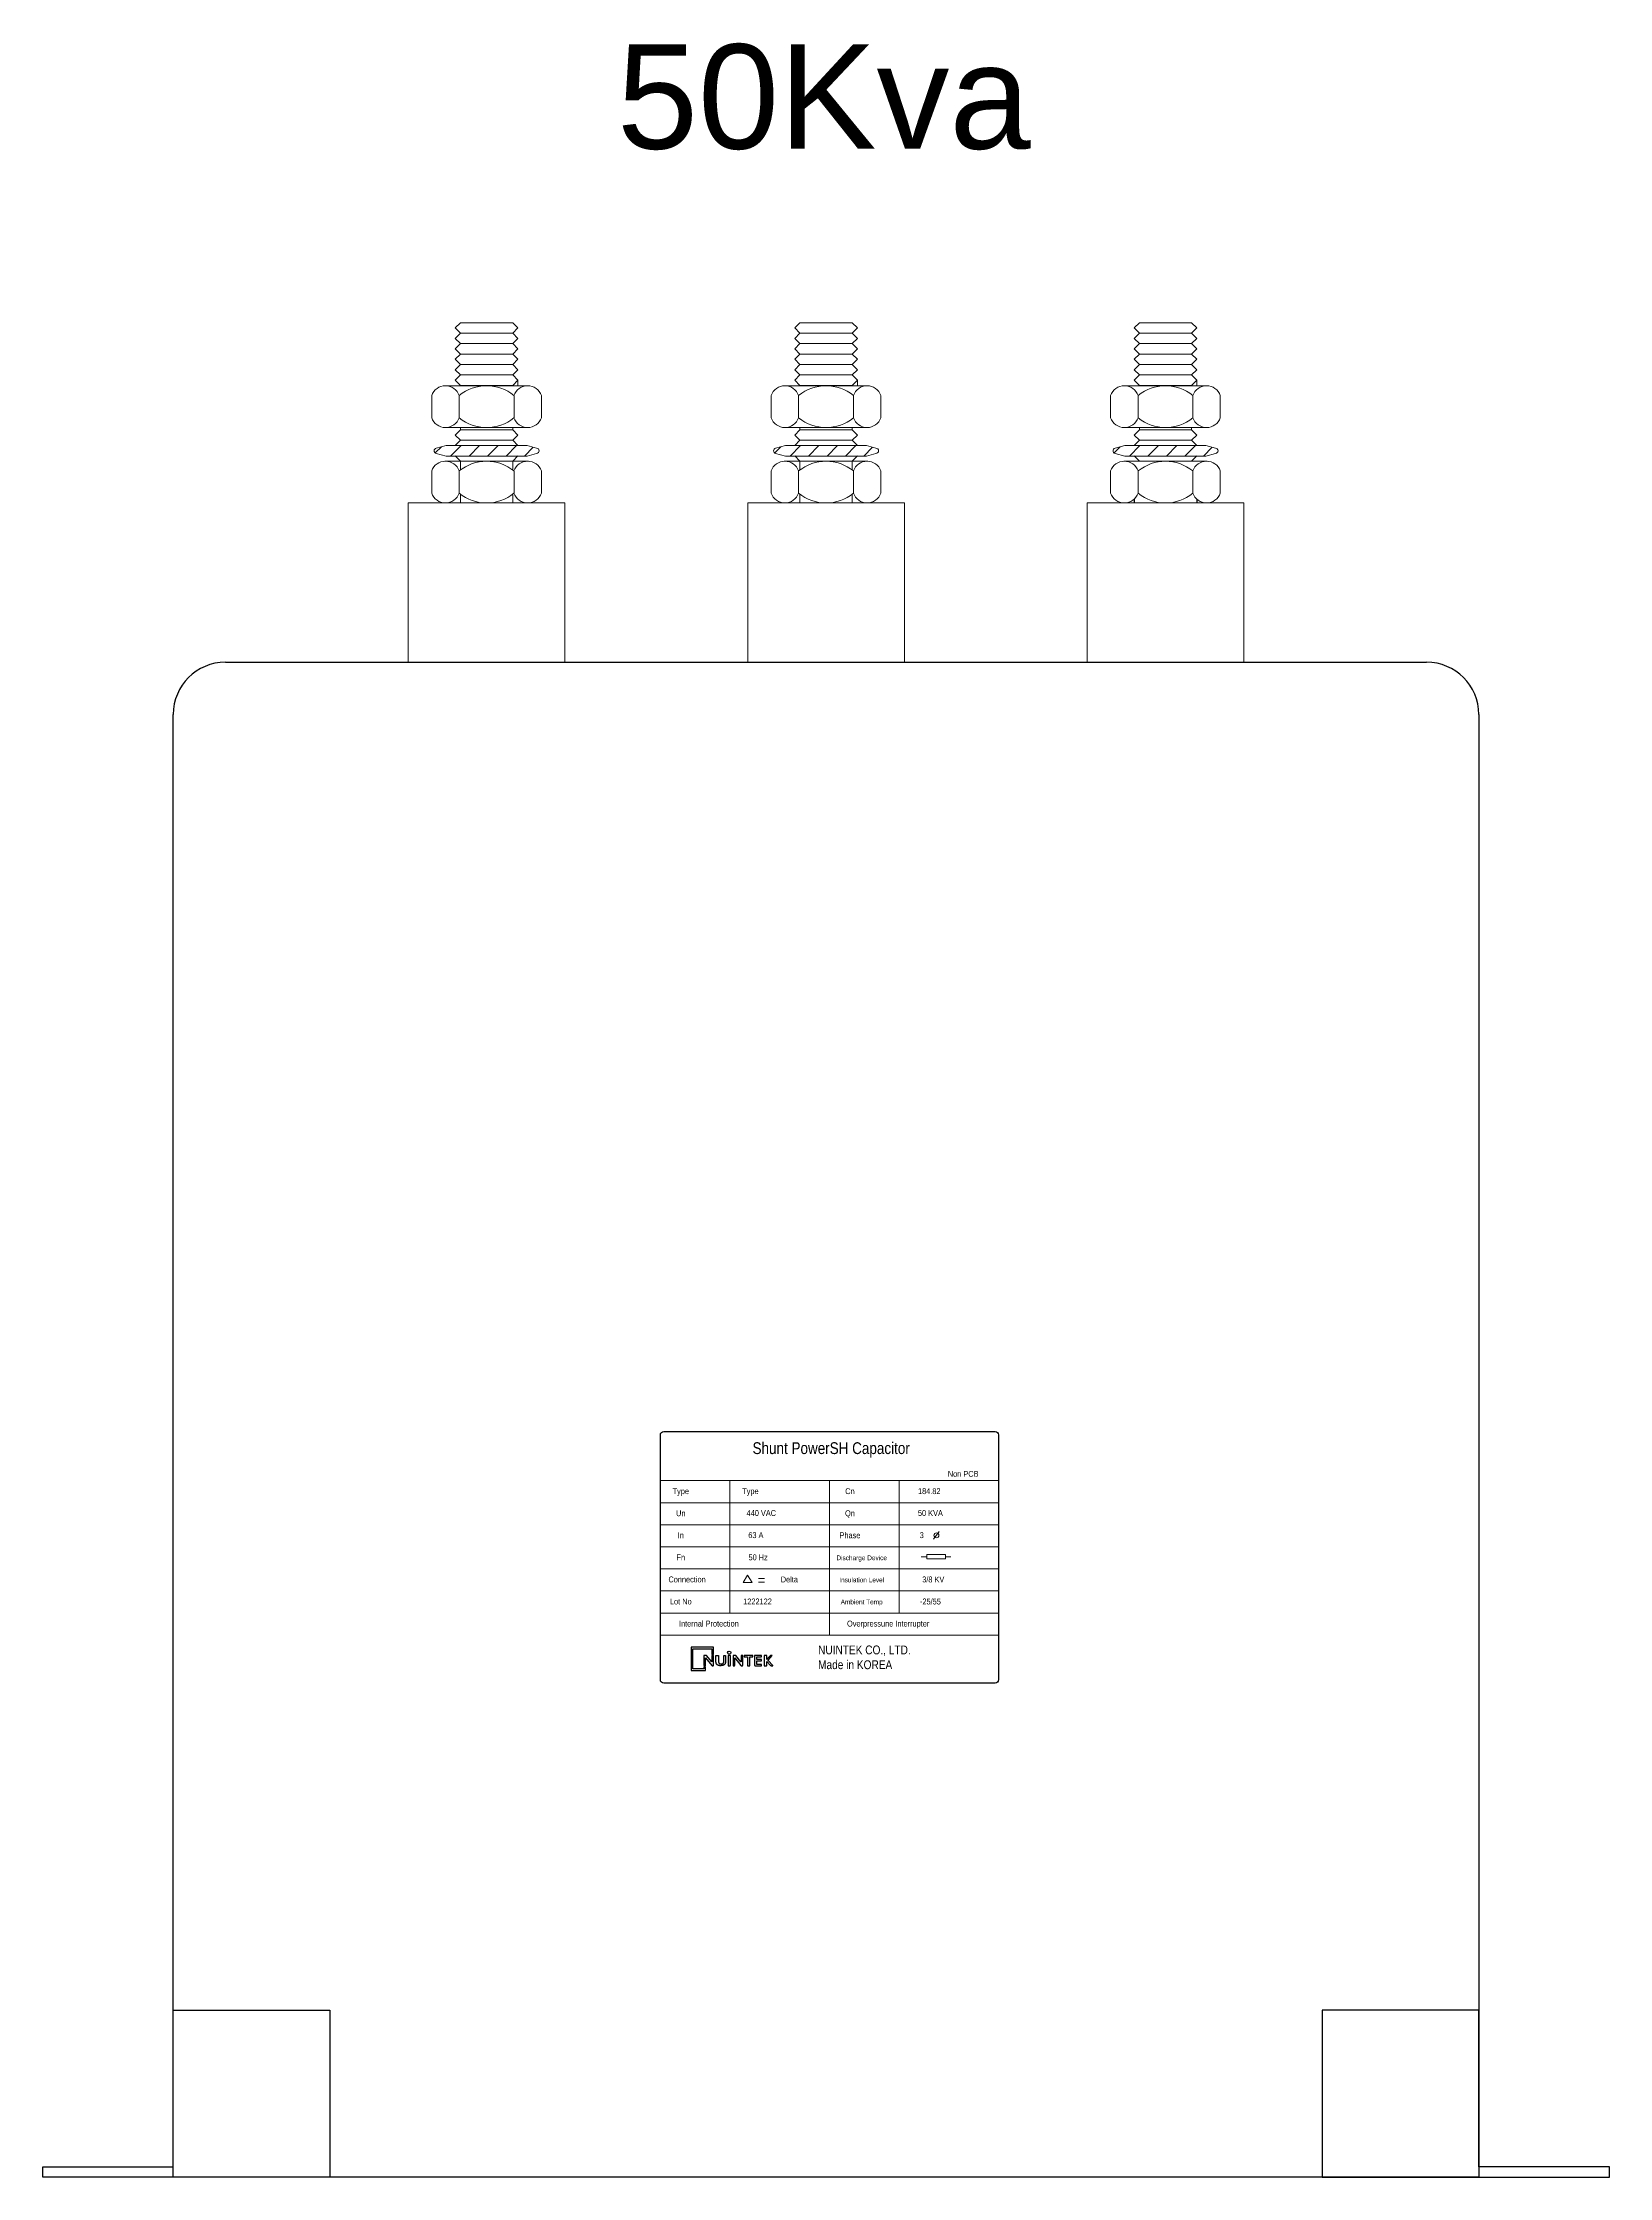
# Model space of a CAD drawing. Header units: millimetres. Extents: x 14 to 2169, y 59 to 467.
# Drawn here: x 1869.1 to 2169.1, y 58.8 to 467.4 of the extents above; entities that cross this region are included whole.
import ezdxf
from ezdxf.enums import TextEntityAlignment as Align

# ---------------------------------------------------------------- set-up
doc = ezdxf.new("R2010")
doc.units = ezdxf.units.MM
doc.layers.add('00', color=7, linetype='Continuous', lineweight=0)
doc.styles.add('Helvetica-Narrow', font='txt')

# ---------------------------------------------------------------- blocks, each defined once
blk = doc.blocks.new('Nuintek')
at = {"color": 150}
blk.add_lwpolyline([(1.82, 2.33), (1.82, 3.83), (-2.8, 3.83), (-2.8, 3.83), (-2.8, -0.99), (0.18, -0.99), (0.18, -0.23), (-0.18, -0.23), (-0.18, -0.63), (-2.44, -0.63), (-2.44, 3.47), (1.45, 3.47), (1.45, 2.33)], close=True, dxfattribs=at)
for points in [[(-0.11, 0), (0.11, 0, 0.414214), (0.15, 0.04), (0.15, 1.58, -0.70472), (0.17, 1.59), (1.45, 0.03, 0.224867), (1.51, 0), (1.75, 0, 0.414214), (1.79, 0.04), (1.79, 2.07, 0.414214), (1.75, 2.11), (1.49, 2.11, 0.414214), (1.45, 2.07), (1.45, 0.81, -0.706602), (1.43, 0.8), (0.4, 2.08, 0.226187), (0.34, 2.11), (-0.11, 2.11, 0.414214), (-0.15, 2.07), (-0.15, 0.04, 0.414214)], [(4.82, 2.07), (4.82, 0.04, 0.414214), (4.86, 0), (5.23, 0, 0.414214), (5.27, 0.04), (5.27, 2.07, 0.414214), (5.23, 2.11), (4.86, 2.11, 0.414214)], [(5.89, 0), (6.12, 0, 0.414214), (6.16, 0.04), (6.16, 1.58, -0.70472), (6.18, 1.59), (7.45, 0.03, 0.224867), (7.52, 0), (7.76, 0, 0.414214), (7.8, 0.04), (7.8, 2.07, 0.414214), (7.76, 2.11), (7.5, 2.11, 0.414214), (7.46, 2.07), (7.46, 0.81, -0.706602), (7.44, 0.8), (6.4, 2.08, 0.226187), (6.34, 2.11), (5.89, 2.11, 0.414214), (5.85, 2.07), (5.85, 0.04, 0.414214)], [(9.86, 2.11), (8.15, 2.11, 0.414214), (8.11, 2.07), (8.11, 1.89, 0.414214), (8.15, 1.85), (8.74, 1.85, -0.414214), (8.78, 1.81), (8.78, 0.04, 0.414214), (8.82, 0), (9.26, 0, 0.414214), (9.3, 0.04), (9.3, 1.81, -0.414214), (9.34, 1.85), (9.86, 1.85, 0.414214), (9.9, 1.89), (9.9, 2.07, 0.414214)], [(11.68, 2.11), (10.37, 2.11, 0.414214), (10.22, 1.96), (10.22, 0.15, 0.414214), (10.37, 0), (11.68, 0), (11.68, 0.26), (10.74, 0.26, -0.414214), (10.7, 0.3), (10.7, 0.94, -0.414214), (10.74, 0.98), (11.66, 0.98), (11.66, 1.24), (10.74, 1.24, -0.414214), (10.7, 1.28), (10.7, 1.81, -0.414214), (10.74, 1.85), (11.68, 1.85)], [(13.02, 1.14), (13.86, 2.07, 0.650559), (13.85, 2.11), (13.58, 2.11, 0.208632), (13.47, 2.06), (12.77, 1.31, -0.681762), (12.75, 1.31), (12.75, 2.07, 0.414214), (12.71, 2.11), (12.23, 2.11, 0.414214), (12.19, 2.07), (12.19, 0.04, 0.414214), (12.23, 0), (12.71, 0, 0.414214), (12.75, 0.04), (12.75, 0.88, -0.687152), (12.77, 0.89), (13.52, 0.05, 0.212465), (13.64, 0), (13.99, 0, 0.656311), (14.01, 0.04), (13.02, 1.09, -0.390361)]]:
    blk.add_lwpolyline(points, format="xyb", close=True, dxfattribs=at)
blk.add_circle((5.04, 2.69), 0.326, dxfattribs=at)
blk.add_rational_spline([(2.31, 0.85), (2.31, 0.53), (2.41, 0.3), (2.61, 0.16), (2.75, 0.05), (2.95, 0), (3.2, 0), (3.44, 0), (3.82, 0.05), (3.97, 0.16), (4.17, 0.3), (4.27, 0.53), (4.27, 0.85), (4.27, 1.26), (4.27, 1.66), (4.27, 2.07), (4.27, 2.09), (4.25, 2.11), (4.23, 2.11), (4.14, 2.11), (4.06, 2.11), (3.97, 2.11), (3.95, 2.11), (3.93, 2.09), (3.93, 2.07), (3.93, 1.66), (3.93, 1.25), (3.93, 0.83), (3.93, 0.69), (3.88, 0.57), (3.78, 0.48), (3.68, 0.4), (3.54, 0.36), (3.38, 0.36), (3.21, 0.36), (3.08, 0.4), (2.98, 0.48), (2.88, 0.57), (2.83, 0.69), (2.83, 0.83), (2.83, 1.25), (2.83, 1.66), (2.83, 2.07), (2.83, 2.08), (2.83, 2.09), (2.82, 2.1), (2.81, 2.11), (2.8, 2.11), (2.79, 2.11), (2.64, 2.11), (2.5, 2.11), (2.35, 2.11), (2.34, 2.11), (2.33, 2.11), (2.32, 2.1), (2.31, 2.09), (2.31, 2.08), (2.31, 2.07), (2.31, 1.66), (2.31, 1.26), (2.31, 0.85)], [1, 1, 1, 1, 1, 1, 1, 1, 1, 1, 1, 1, 1, 1, 1, 1, 0.804737854124, 0.804737854124, 1, 1, 1, 1, 0.804737854124, 0.804737854124, 1, 1, 1, 1, 1, 1, 1, 1, 1, 1, 1, 1, 1, 1, 1, 1, 1, 1, 1, 0.949253021674, 0.949253021674, 1, 0.949253021674, 0.949253021674, 1, 1, 1, 1, 0.949253021674, 0.949253021674, 1, 0.949253021674, 0.949253021674, 1, 1, 1, 1], degree=3, knots=[0, 0, 0, 0, 1, 1, 1, 2, 2, 2, 3, 3, 3, 4, 4, 4, 5, 5, 5, 6.570796, 6.570796, 6.570796, 7.570796, 7.570796, 7.570796, 9.141593, 9.141593, 9.141593, 10.141593, 10.141593, 10.141593, 11.141593, 11.141593, 11.141593, 12.141593, 12.141593, 12.141593, 13.141593, 13.141593, 13.141593, 14.141593, 14.141593, 14.141593, 15.141593, 15.141593, 15.141593, 15.926991, 15.926991, 15.926991, 16.712389, 16.712389, 16.712389, 17.712389, 17.712389, 17.712389, 18.497787, 18.497787, 18.497787, 19.283185, 19.283185, 19.283185, 20.283185, 20.283185, 20.283185, 20.283185], dxfattribs=at)
blk = doc.blocks.new('*U475')
at = {"color": 74, "lineweight": 5}
for p, q in [((-70.66, 157.76), (-71.66, 158.76)), ((-70.66, 155.76), (-71.66, 156.76)), ((-60.66, 157.76), (-70.66, 157.76)), ((-60.66, 155.76), (-70.66, 155.76)), ((-60.66, 157.76), (-59.66, 158.76)), ((-60.66, 155.76), (-59.66, 156.76)), ((-5.66, 157.76), (-6.66, 158.76)), ((-5.66, 155.76), (-6.66, 156.76)), ((4.34, 157.76), (-5.66, 157.76)), ((4.34, 155.76), (-5.66, 155.76)), ((4.34, 157.76), (5.34, 158.76)), ((4.34, 155.76), (5.34, 156.76)), ((59.34, 157.76), (58.34, 158.76)), ((59.34, 155.76), (58.34, 156.76)), ((69.34, 157.76), (59.34, 157.76)), ((69.34, 155.76), (59.34, 155.76)), ((69.34, 157.76), (70.34, 158.76)), ((69.34, 155.76), (70.34, 156.76)), ((-70.66, 153.76), (-71.66, 154.76)), ((-70.66, 153.76), (-71.66, 154.76)), ((-70.66, 151.76), (-71.66, 152.76)), ((-70.66, 151.76), (-71.66, 152.76)), ((-60.66, 153.76), (-70.66, 153.76)), ((-60.66, 153.76), (-70.66, 153.76)), ((-60.66, 151.76), (-70.66, 151.76)), ((-60.66, 151.76), (-70.66, 151.76)), ((-60.66, 153.76), (-59.66, 154.76)), ((-60.66, 153.76), (-59.66, 154.76)), ((-60.66, 151.76), (-59.66, 152.76)), ((-60.66, 151.76), (-59.66, 152.76)), ((-5.66, 153.76), (-6.66, 154.76)), ((-5.66, 153.76), (-6.66, 154.76)), ((-5.66, 151.76), (-6.66, 152.76)), ((-5.66, 151.76), (-6.66, 152.76)), ((4.34, 153.76), (-5.66, 153.76)), ((4.34, 153.76), (-5.66, 153.76)), ((4.34, 151.76), (-5.66, 151.76)), ((4.34, 151.76), (-5.66, 151.76)), ((4.34, 153.76), (5.34, 154.76)), ((4.34, 153.76), (5.34, 154.76)), ((4.34, 151.76), (5.34, 152.76)), ((4.34, 151.76), (5.34, 152.76)), ((59.34, 153.76), (58.34, 154.76)), ((59.34, 153.76), (58.34, 154.76)), ((59.34, 151.76), (58.34, 152.76)), ((59.34, 151.76), (58.34, 152.76)), ((69.34, 153.76), (59.34, 153.76)), ((69.34, 153.76), (59.34, 153.76)), ((69.34, 151.76), (59.34, 151.76)), ((69.34, 151.76), (59.34, 151.76)), ((69.34, 153.76), (70.34, 154.76)), ((69.34, 153.76), (70.34, 154.76)), ((69.34, 151.76), (70.34, 152.76)), ((69.34, 151.76), (70.34, 152.76)), ((-70.66, 149.76), (-71.66, 150.76)), ((-70.66, 147.76), (-71.66, 148.76)), ((-60.66, 149.76), (-70.66, 149.76)), ((-60.66, 147.76), (-70.66, 147.76)), ((-60.66, 149.76), (-59.66, 150.76)), ((-60.66, 147.76), (-59.66, 148.76)), ((-5.66, 149.76), (-6.66, 150.76)), ((-5.66, 147.76), (-6.66, 148.76)), ((4.34, 149.76), (-5.66, 149.76)), ((4.34, 147.76), (-5.66, 147.76)), ((4.34, 149.76), (5.34, 150.76)), ((4.34, 147.76), (5.34, 148.76)), ((59.34, 149.76), (58.34, 150.76)), ((59.34, 147.76), (58.34, 148.76)), ((69.34, 149.76), (59.34, 149.76)), ((69.34, 147.76), (59.34, 147.76)), ((69.34, 149.76), (70.34, 150.76)), ((69.34, 147.76), (70.34, 148.76)), ((-70.66, 139.25), (-70.66, 139.69)), ((-60.66, 139.25), (-70.66, 139.25)), ((-60.66, 139.25), (-60.66, 139.69)), ((-5.66, 139.25), (-5.66, 139.69)), ((4.34, 139.25), (-5.66, 139.25)), ((4.34, 139.25), (4.34, 139.69)), ((59.34, 139.25), (59.34, 139.69)), ((69.34, 139.25), (59.34, 139.25)), ((69.34, 139.25), (69.34, 139.69)), ((-75.49, 134.83), (-74.32, 135.99)), ((-73.41, 136.24), (-75.31, 135.72)), ((-73.41, 136.24), (-71.16, 136.24)), ((-73.41, 136.24), (-57.91, 136.24)), ((-72.54, 134.24), (-70.54, 136.24)), ((-70.66, 137.25), (-71.66, 138.25)), ((-71.65, 136.24), (-71.66, 136.25)), ((-71.65, 136.24), (-71.66, 136.25)), ((-60.66, 137.25), (-70.66, 137.25)), ((-69.01, 134.24), (-67.01, 136.24)), ((-65.47, 134.24), (-63.47, 136.24)), ((-61.94, 134.24), (-59.94, 136.24)), ((-60.66, 137.25), (-59.66, 138.25)), ((-57.91, 136.24), (-60.16, 136.24)), ((-59.68, 136.24), (-59.66, 136.25)), ((-59.68, 136.24), (-59.66, 136.25)), ((-58.4, 134.24), (-56.73, 135.91)), ((-56.1, 135.74), (-57.91, 136.24)), ((-10.49, 134.83), (-9.32, 135.99)), ((-8.41, 136.24), (-10.31, 135.72)), ((-8.41, 136.24), (7.09, 136.24)), ((-8.41, 136.24), (-6.16, 136.24)), ((-7.54, 134.24), (-5.54, 136.24)), ((-5.66, 137.25), (-6.66, 138.25)), ((-6.65, 136.24), (-6.66, 136.25)), ((-6.65, 136.24), (-6.66, 136.25)), ((4.34, 137.25), (-5.66, 137.25)), ((-4.01, 134.24), (-2.01, 136.24)), ((-0.47, 134.24), (1.53, 136.24)), ((3.06, 134.24), (5.06, 136.24)), ((4.34, 137.25), (5.34, 138.25)), ((7.09, 136.24), (4.84, 136.24)), ((5.32, 136.24), (5.34, 136.25)), ((5.32, 136.24), (5.34, 136.25)), ((6.6, 134.24), (8.27, 135.91)), ((8.9, 135.74), (7.09, 136.24)), ((54.51, 134.83), (55.68, 135.99)), ((56.59, 136.24), (54.69, 135.72)), ((56.59, 136.24), (58.84, 136.24)), ((56.59, 136.24), (72.09, 136.24)), ((57.46, 134.24), (59.46, 136.24)), ((59.34, 137.25), (58.34, 138.25)), ((58.35, 136.24), (58.34, 136.25)), ((58.35, 136.24), (58.34, 136.25)), ((69.34, 137.25), (59.34, 137.25)), ((60.99, 134.24), (62.99, 136.24)), ((64.53, 134.24), (66.53, 136.24)), ((68.06, 134.24), (70.06, 136.24)), ((69.34, 137.25), (70.34, 138.25)), ((72.09, 136.24), (69.84, 136.24)), ((70.32, 136.24), (70.34, 136.25)), ((70.32, 136.24), (70.34, 136.25)), ((71.6, 134.24), (73.27, 135.91)), ((73.9, 135.74), (72.09, 136.24)), ((-76.16, 127.13), (-76.16, 131.37)), ((-73.41, 134.24), (-75.31, 134.75)), ((-71.16, 134.24), (-73.41, 134.24)), ((-57.91, 134.24), (-73.41, 134.24)), ((-70.66, 133.25), (-71.66, 134.25)), ((-70.66, 133.25), (-70.66, 131.57)), ((-60.66, 133.25), (-70.66, 133.25)), ((-60.66, 133.25), (-70.66, 133.25)), ((-60.66, 133.25), (-59.66, 134.25)), ((-60.66, 133.25), (-59.66, 134.25)), ((-60.66, 133.25), (-60.66, 131.57)), ((-57.91, 134.24), (-60.16, 134.24)), ((-56.1, 134.74), (-57.91, 134.24)), ((-55.16, 127.13), (-55.16, 131.37)), ((-11.16, 127.13), (-11.16, 131.37)), ((-8.41, 134.24), (-10.31, 134.75)), ((7.09, 134.24), (-8.41, 134.24)), ((-6.16, 134.24), (-8.41, 134.24)), ((-5.66, 133.25), (-6.66, 134.25)), ((-5.66, 133.25), (-5.66, 131.57)), ((4.34, 133.25), (-5.66, 133.25)), ((4.34, 133.25), (-5.66, 133.25)), ((4.34, 133.25), (5.34, 134.25)), ((4.34, 133.25), (5.34, 134.25)), ((4.34, 133.25), (4.34, 131.57)), ((7.09, 134.24), (4.84, 134.24)), ((8.9, 134.74), (7.09, 134.24)), ((9.84, 127.13), (9.84, 131.37)), ((53.84, 127.13), (53.84, 131.37)), ((56.59, 134.24), (54.69, 134.75)), ((58.84, 134.24), (56.59, 134.24)), ((72.09, 134.24), (56.59, 134.24)), ((59.34, 133.25), (58.34, 134.25)), ((69.34, 133.25), (59.34, 133.25)), ((69.34, 133.25), (59.34, 133.25)), ((69.34, 133.25), (70.34, 134.25)), ((69.34, 133.25), (70.34, 134.25)), ((72.09, 134.24), (69.84, 134.24)), ((73.9, 134.74), (72.09, 134.24)), ((74.84, 127.13), (74.84, 131.37)), ((-70.66, 126.93), (-70.66, 125.25)), ((-60.66, 126.93), (-60.66, 125.25)), ((-5.66, 126.93), (-5.66, 125.25)), ((4.34, 126.93), (4.34, 125.25)), ((-50.66, 125.25), (-80.66, 125.25)), ((-80.66, 125.25), (-80.66, 94.76)), ((-50.66, 94.76), (-50.66, 125.25)), ((-50.66, 94.76), (-50.66, 123.25)), ((14.34, 125.25), (-15.66, 125.25)), ((-15.66, 125.25), (-15.66, 94.76)), ((-15.66, 125.25), (-15.66, 94.76)), ((-15.66, 125.25), (-15.66, 94.76)), ((14.34, 94.76), (14.34, 125.25)), ((14.34, 94.76), (14.34, 125.25)), ((14.34, 94.76), (14.34, 125.25)), ((14.34, 94.76), (14.34, 123.25)), ((14.34, 94.76), (14.34, 123.25)), ((14.34, 94.76), (14.34, 123.25)), ((79.34, 125.25), (49.34, 125.25)), ((49.34, 125.25), (49.34, 94.76)), ((49.34, 125.25), (49.34, 94.76)), ((49.34, 125.25), (49.34, 94.76)), ((79.34, 94.76), (79.34, 125.25)), ((79.34, 94.76), (79.34, 125.25)), ((79.34, 94.76), (79.34, 125.25)), ((79.34, 94.76), (79.34, 123.25)), ((79.34, 94.76), (79.34, 123.25)), ((79.34, 94.76), (79.34, 123.25)), ((-65.66, 94.76), (-50.66, 94.76)), ((-0.66, 94.76), (14.34, 94.76)), ((-0.66, 94.76), (14.34, 94.76)), ((-0.66, 94.76), (14.34, 94.76)), ((64.34, 94.76), (79.34, 94.76)), ((64.34, 94.76), (79.34, 94.76)), ((64.34, 94.76), (79.34, 94.76)), ((0, -52.47), (13.2, -52.47)), ((0, -52.47), (13.2, -52.47)), ((0, -52.47), (13.2, -52.47))]:
    blk.add_line(p, q, dxfattribs=at)
at = {"color": 74}
for p, q in [((58.34, 125.98), (58.34, 125.25)), ((70.35, 125.97), (70.35, 125.25)), ((-115.66, 94.76), (114.34, 94.76)), ((-115.66, 94.76), (114.34, 94.76)), ((-125.66, -195.24), (-125.66, 84.76)), ((124.34, 84.76), (124.34, -195.24)), ((-125.66, -193.24), (-125.66, -163.24)), ((-125.66, -163.24), (-95.66, -163.24)), ((-95.66, -163.24), (-95.66, -195.24)), ((94.34, -163.24), (94.34, -195.24)), ((124.34, -163.24), (94.34, -163.24)), ((124.34, -193.24), (124.34, -163.24)), ((-150.66, -195.24), (-150.66, -193.24)), ((-150.66, -193.24), (-125.66, -193.24)), ((-95.66, -195.24), (-150.66, -195.24)), ((124.34, -195.24), (-125.66, -195.24)), ((94.34, -195.24), (149.34, -195.24)), ((149.34, -193.24), (124.34, -193.24)), ((149.34, -195.24), (149.34, -193.24))]:
    blk.add_line(p, q, dxfattribs=at)
at = {"lineweight": 9}
for p, q in [((-32.38, -61.88), (32.38, -61.88)), ((-19.05, -61.88), (-19.05, -87.23)), ((0, -61.88), (0, -91.45)), ((13.33, -61.88), (13.33, -87.23)), ((-32.38, -66.11), (32.38, -66.11)), ((-32.38, -70.33), (32.38, -70.33)), ((19.91, -73.11), (21.02, -71.63)), ((-32.38, -74.55), (32.38, -74.55)), ((18.65, -76.45), (17.59, -76.45)), ((22.19, -76.45), (23.25, -76.45)), ((-32.38, -78.78), (32.38, -78.78)), ((-13.56, -80.59), (-12.43, -80.59)), ((-13.56, -81.31), (-12.43, -81.31)), ((-32.38, -83), (32.38, -83)), ((-32.38, -87.23), (32.38, -87.23)), ((-32.38, -91.45), (32.38, -91.45))]:
    blk.add_line(p, q, dxfattribs=at)
at = {"color": 150}
blk.add_lwpolyline([(-31.71, -52.47), (31.71, -52.47, -0.414214), (32.38, -53.15), (32.38, -99.98, -0.414214), (31.71, -100.66), (-31.71, -100.66, -0.414214), (-32.38, -99.98), (-32.38, -53.15, -0.414214)], format="xyb", close=True, dxfattribs=at)
at = {"lineweight": 9}
blk.add_lwpolyline([(18.65, -76.87), (22.19, -76.87), (22.19, -76.02), (18.65, -76.02)], close=True, dxfattribs=at)
blk.add_lwpolyline([(-16.5, -81.36), (-14.78, -81.36), (-15.69, -80), (-16.5, -81.36)], dxfattribs=at)
blk.add_circle((20.49, -72.35), 0.475, dxfattribs=at)
at = {"color": 74, "lineweight": 5}
for centre, start, end in [((-75.2, 135.24), 102.246, 257.754), ((-56.1, 135.24), 270, 90), ((-10.2, 135.24), 102.246, 257.754), ((8.9, 135.24), 270, 90), ((54.8, 135.24), 102.246, 257.754), ((73.9, 135.24), 270, 90)]:
    blk.add_arc(centre, 0.5, start, end, dxfattribs=at)
at = {"color": 74}
for centre, start, end in [((-115.66, 84.76), 90, 180), ((114.34, 84.76), 0, 90)]:
    blk.add_arc(centre, 10, start, end, dxfattribs=at)
at = {"layer": '00', "color": 74, "lineweight": 5}
for p, q in [((-71.66, 158.76), (-70.66, 159.76)), ((-70.66, 159.76), (-60.66, 159.76)), ((-59.66, 158.76), (-60.66, 159.76)), ((-6.66, 158.76), (-5.66, 159.76)), ((-5.66, 159.76), (4.34, 159.76)), ((5.34, 158.76), (4.34, 159.76)), ((58.34, 158.76), (59.34, 159.76)), ((59.34, 159.76), (69.34, 159.76)), ((70.34, 158.76), (69.34, 159.76)), ((-71.66, 156.76), (-70.66, 157.76)), ((-71.66, 154.76), (-70.66, 155.76)), ((-71.66, 154.76), (-70.66, 155.76)), ((-70.66, 157.76), (-60.66, 157.76)), ((-70.66, 155.76), (-60.66, 155.76)), ((-70.66, 155.76), (-60.66, 155.76)), ((-59.66, 156.76), (-60.66, 157.76)), ((-59.66, 154.76), (-60.66, 155.76)), ((-59.66, 154.76), (-60.66, 155.76)), ((-6.66, 156.76), (-5.66, 157.76)), ((-6.66, 154.76), (-5.66, 155.76)), ((-6.66, 154.76), (-5.66, 155.76)), ((-5.66, 157.76), (4.34, 157.76)), ((-5.66, 155.76), (4.34, 155.76)), ((-5.66, 155.76), (4.34, 155.76)), ((5.34, 156.76), (4.34, 157.76)), ((5.34, 154.76), (4.34, 155.76)), ((5.34, 154.76), (4.34, 155.76)), ((58.34, 156.76), (59.34, 157.76)), ((58.34, 154.76), (59.34, 155.76)), ((58.34, 154.76), (59.34, 155.76)), ((59.34, 157.76), (69.34, 157.76)), ((59.34, 155.76), (69.34, 155.76)), ((59.34, 155.76), (69.34, 155.76)), ((70.34, 156.76), (69.34, 157.76)), ((70.34, 154.76), (69.34, 155.76)), ((70.34, 154.76), (69.34, 155.76)), ((-71.66, 152.76), (-70.66, 153.76)), ((-71.66, 152.76), (-70.66, 153.76)), ((-71.66, 150.76), (-70.66, 151.76)), ((-70.66, 153.76), (-60.66, 153.76)), ((-70.66, 153.76), (-60.66, 153.76)), ((-70.66, 151.76), (-60.66, 151.76)), ((-59.66, 152.76), (-60.66, 153.76)), ((-59.66, 152.76), (-60.66, 153.76)), ((-59.66, 150.76), (-60.66, 151.76)), ((-6.66, 152.76), (-5.66, 153.76)), ((-6.66, 152.76), (-5.66, 153.76)), ((-6.66, 150.76), (-5.66, 151.76)), ((-5.66, 153.76), (4.34, 153.76)), ((-5.66, 153.76), (4.34, 153.76)), ((-5.66, 151.76), (4.34, 151.76)), ((5.34, 152.76), (4.34, 153.76)), ((5.34, 152.76), (4.34, 153.76)), ((5.34, 150.76), (4.34, 151.76)), ((58.34, 152.76), (59.34, 153.76)), ((58.34, 152.76), (59.34, 153.76)), ((58.34, 150.76), (59.34, 151.76)), ((59.34, 153.76), (69.34, 153.76)), ((59.34, 153.76), (69.34, 153.76)), ((59.34, 151.76), (69.34, 151.76)), ((70.34, 152.76), (69.34, 153.76)), ((70.34, 152.76), (69.34, 153.76)), ((70.34, 150.76), (69.34, 151.76)), ((-57.66, 147.69), (-73.66, 147.69)), ((-73.66, 147.69), (-59.65, 147.69)), ((-71.66, 148.76), (-70.66, 149.76)), ((-70.66, 149.76), (-60.66, 149.76)), ((-59.66, 148.76), (-60.66, 149.76)), ((-59.66, 147.69), (-59.66, 148.76)), ((-8.66, 147.69), (5.35, 147.69)), ((7.34, 147.69), (-8.66, 147.69)), ((-6.66, 148.76), (-5.66, 149.76)), ((-5.66, 149.76), (4.34, 149.76)), ((5.34, 148.76), (4.34, 149.76)), ((5.34, 147.69), (5.34, 148.76)), ((56.34, 147.69), (70.35, 147.69)), ((72.34, 147.69), (56.34, 147.69)), ((58.34, 148.76), (59.34, 149.76)), ((59.34, 149.76), (69.34, 149.76)), ((70.34, 148.76), (69.34, 149.76)), ((70.34, 147.69), (70.34, 148.76)), ((-76.16, 145.81), (-76.16, 141.56)), ((-70.91, 141.56), (-70.91, 145.81)), ((-60.41, 141.56), (-60.41, 145.81)), ((-55.16, 145.81), (-55.16, 141.56)), ((-11.16, 145.81), (-11.16, 141.56)), ((-5.91, 141.56), (-5.91, 145.81)), ((4.59, 141.56), (4.59, 145.81)), ((9.84, 145.81), (9.84, 141.56)), ((53.84, 145.81), (53.84, 141.56)), ((59.09, 141.56), (59.09, 145.81)), ((69.59, 141.56), (69.59, 145.81)), ((74.84, 145.81), (74.84, 141.56)), ((-57.66, 139.69), (-73.66, 139.69)), ((-71.66, 138.25), (-70.66, 139.25)), ((-70.66, 139.25), (-60.66, 139.25)), ((-59.66, 138.25), (-60.66, 139.25)), ((7.34, 139.69), (-8.66, 139.69)), ((-6.66, 138.25), (-5.66, 139.25)), ((-5.66, 139.25), (4.34, 139.25)), ((5.34, 138.25), (4.34, 139.25)), ((72.34, 139.69), (56.34, 139.69)), ((58.34, 138.25), (59.34, 139.25)), ((59.34, 139.25), (69.34, 139.25)), ((70.34, 138.25), (69.34, 139.25)), ((-71.66, 136.25), (-70.66, 137.25)), ((-71.66, 136.25), (-70.66, 137.25)), ((-70.66, 137.25), (-60.66, 137.25)), ((-70.66, 137.25), (-60.66, 137.25)), ((-59.66, 136.25), (-60.66, 137.25)), ((-59.66, 136.25), (-60.66, 137.25)), ((-6.66, 136.25), (-5.66, 137.25)), ((-6.66, 136.25), (-5.66, 137.25)), ((-5.66, 137.25), (4.34, 137.25)), ((-5.66, 137.25), (4.34, 137.25)), ((5.34, 136.25), (4.34, 137.25)), ((5.34, 136.25), (4.34, 137.25)), ((58.34, 136.25), (59.34, 137.25)), ((58.34, 136.25), (59.34, 137.25)), ((59.34, 137.25), (69.34, 137.25)), ((59.34, 137.25), (69.34, 137.25)), ((70.34, 136.25), (69.34, 137.25)), ((70.34, 136.25), (69.34, 137.25)), ((-76.16, 127.13), (-76.16, 131.37)), ((-76.16, 131.37), (-76.16, 127.13)), ((-73.66, 133.25), (-59.65, 133.25)), ((-57.66, 133.25), (-73.66, 133.25)), ((-70.91, 127.13), (-70.91, 131.37)), ((-70.66, 133.25), (-60.66, 133.25)), ((-60.41, 127.13), (-60.41, 131.37)), ((-55.16, 127.13), (-55.16, 131.37)), ((-55.16, 131.37), (-55.16, 127.13)), ((-11.16, 131.37), (-11.16, 127.13)), ((-11.16, 127.13), (-11.16, 131.37)), ((7.34, 133.25), (-8.66, 133.25)), ((-8.66, 133.25), (5.35, 133.25)), ((-5.91, 127.13), (-5.91, 131.37)), ((-5.66, 133.25), (4.34, 133.25)), ((4.59, 127.13), (4.59, 131.37)), ((9.84, 131.37), (9.84, 127.13)), ((9.84, 127.13), (9.84, 131.37)), ((53.84, 131.37), (53.84, 127.13)), ((53.84, 127.13), (53.84, 131.37)), ((72.34, 133.25), (56.34, 133.25)), ((56.34, 133.25), (70.35, 133.25)), ((59.09, 127.13), (59.09, 131.37)), ((59.34, 133.25), (69.34, 133.25)), ((69.59, 127.13), (69.59, 131.37)), ((74.84, 131.37), (74.84, 127.13)), ((74.84, 127.13), (74.84, 131.37)), ((-57.66, 125.25), (-73.66, 125.25)), ((-57.66, 125.25), (-73.66, 125.25)), ((-71.68, 125.25), (-59.65, 125.25)), ((7.34, 125.25), (-8.66, 125.25)), ((7.34, 125.25), (-8.66, 125.25)), ((-6.68, 125.25), (5.35, 125.25)), ((72.34, 125.25), (56.34, 125.25)), ((72.34, 125.25), (56.34, 125.25)), ((58.32, 125.25), (70.35, 125.25))]:
    blk.add_line(p, q, dxfattribs=at)
for centre, radius, start, end in [((-73.54, 144.92), 2.77, 18.8098, 161.1902), ((-65.66, 139.4), 8.28, 50.6699, 129.3301), ((-57.79, 144.92), 2.77, 18.8098, 161.1902), ((-8.54, 144.92), 2.77, 18.8098, 161.1902), ((-0.66, 139.4), 8.28, 50.6699, 129.3301), ((7.21, 144.92), 2.77, 18.8098, 161.1902), ((56.46, 144.92), 2.77, 18.8098, 161.1902), ((64.34, 139.4), 8.28, 50.6699, 129.3301), ((72.21, 144.92), 2.77, 18.8098, 161.1902), ((-73.54, 142.46), 2.77, 198.8098, 341.1902), ((-65.66, 147.97), 8.28, 230.6699, 309.3301), ((-57.79, 142.46), 2.77, 198.8098, 341.1902), ((-8.54, 142.46), 2.77, 198.8098, 341.1902), ((-0.66, 147.97), 8.28, 230.6699, 309.3301), ((7.21, 142.46), 2.77, 198.8098, 341.1902), ((56.46, 142.46), 2.77, 198.8098, 341.1902), ((64.34, 147.97), 8.28, 230.6699, 309.3301), ((72.21, 142.46), 2.77, 198.8098, 341.1902), ((-73.54, 130.48), 2.77, 18.8098, 161.1902), ((-65.66, 124.97), 8.28, 50.6699, 129.3301), ((-57.79, 130.48), 2.77, 18.8098, 161.1902), ((-8.54, 130.48), 2.77, 18.8098, 161.1902), ((-0.66, 124.97), 8.28, 50.6699, 129.3301), ((7.21, 130.48), 2.77, 18.8098, 161.1902), ((56.46, 130.48), 2.77, 18.8098, 161.1902), ((64.34, 124.97), 8.28, 50.6699, 129.3301), ((72.21, 130.48), 2.77, 18.8098, 161.1902), ((-73.54, 128.02), 2.77, 198.8098, 341.1902), ((-73.54, 128.02), 2.77, 198.8098, 341.1902), ((-65.66, 133.53), 8.28, 230.6699, 309.3301), ((-65.66, 133.53), 8.28, 230.6699, 309.3301), ((-57.79, 128.02), 2.77, 198.8098, 341.1902), ((-57.79, 128.02), 2.77, 198.8098, 341.1902), ((-8.54, 128.02), 2.77, 198.8098, 341.1902), ((-8.54, 128.02), 2.77, 198.8098, 341.1902), ((-0.66, 133.53), 8.28, 230.6699, 309.3301), ((-0.66, 133.53), 8.28, 230.6699, 309.3301), ((7.21, 128.02), 2.77, 198.8098, 341.1902), ((7.21, 128.02), 2.77, 198.8098, 341.1902), ((56.46, 128.02), 2.77, 198.8098, 341.1902), ((56.46, 128.02), 2.77, 198.8098, 341.1902), ((64.34, 133.53), 8.28, 230.6699, 309.3301), ((64.34, 133.53), 8.28, 230.6699, 309.3301), ((72.21, 128.02), 2.77, 198.8098, 341.1902), ((72.21, 128.02), 2.77, 198.8098, 341.1902)]:
    blk.add_arc(centre, radius, start, end, dxfattribs=at)
at = {"xscale": 0.9316960616124561, "yscale": 0.9316960616124561, "zscale": 0.9316960616124561}
blk.add_blockref('Nuintek', (-23.89, -97.31), dxfattribs=at)
at = {"style": 'Helvetica-Narrow'}
for s, height, p in [('Shunt PowerSH Capacitor', 2.2528, (0.33, -55.67)), ('Non PCB', 1.126, (25.6, -60.59)), ('Type', 1.126, (-28.47, -63.9)), ('Type', 1.126, (-15.14, -63.9)), ('Cn', 1.126, (3.92, -63.9)), ('184.82', 1.126, (19.11, -63.9)), ('Un', 1.126, (-28.47, -68.13)), ('Qn', 1.126, (3.92, -68.13)), ('In', 1.126, (-28.47, -72.35)), ('63 A', 1.126, (-14.09, -72.32)), ('Phase', 1.126, (3.92, -72.35)), ('3', 1.13, (17.67, -72.32)), ('Fn', 1.126, (-28.47, -76.57)), ('50 Hz', 1.126, (-13.66, -76.57)), ('Discharge Device', 0.9011, (6.17, -76.66)), ('Connection', 1.126, (-27.27, -80.8)), ('Delta', 1.126, (-7.68, -80.8)), ('Insulation Level', 0.9011, (6.17, -80.89)), ('3/8 KV', 1.126, (19.88, -80.8)), ('Lot No', 1.126, (-28.47, -85.02)), ('1222122', 1.126, (-13.78, -85.02)), ('Ambient Temp', 0.9011, (6.17, -85.11)), ('-25/55', 1.126, (19.33, -85.02)), ('Internal Protection', 1.1264, (-23.1, -89.25)), ('Overpressune Interrupter', 1.1264, (11.24, -89.25))]:
    blk.add_text(s, height=height, dxfattribs=at).set_placement(p, align=Align.MIDDLE_CENTER)
at = {"color": 1, "style": 'Helvetica-Narrow'}
for s, p in [('440 VAC', (-13.05, -68.09)), ('50 KVA', (19.33, -68.09))]:
    blk.add_text(s, height=1.126, dxfattribs=at).set_placement(p, align=Align.MIDDLE_CENTER)
at = {"style": 'Helvetica-Narrow'}
for s, p in [('NUINTEK CO., LTD.', (-2.18, -94.29)), ('Made in KOREA', (-2.18, -97.12))]:
    blk.add_text(s, height=1.6896, dxfattribs=at).set_placement(p, align=Align.MIDDLE_LEFT)

msp = doc.modelspace()

# ---------------------------------------------------------------- block references
msp.add_blockref('*U475', (2019.81, 254.04))

# ---------------------------------------------------------------- texts
at = {"color": 7, "insert": (2018.71, 456.95), "char_height": 20, "attachment_point": 5}
msp.add_mtext('{\\fArial|b0|i0|c0|p34;50Kva}', dxfattribs=at)

doc.saveas('drawing.dxf')
